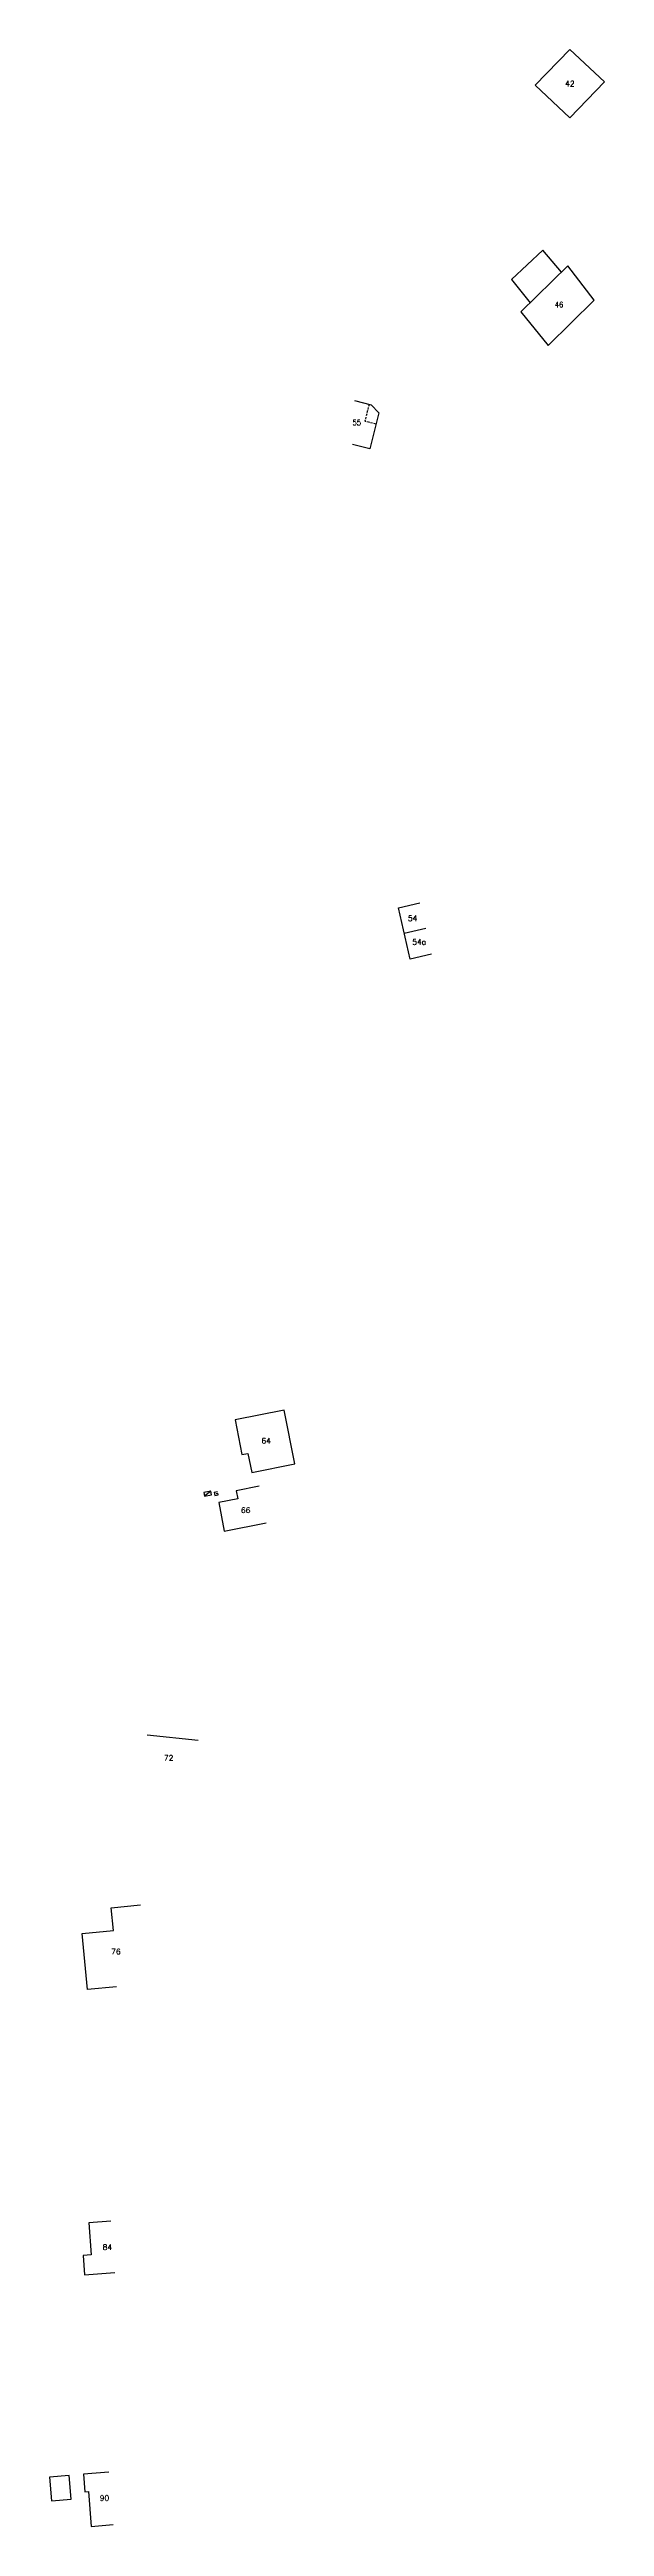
# Model space of a CAD drawing. Header units: millimetres. Extents: x 254174 to 254994, y 44076 to 44871.
# Drawn here: x 254174 to 254300, y 44306 to 44871 of the extents above; entities that cross this region are included whole.
import ezdxf

# ---------------------------------------------------------------- set-up
doc = ezdxf.new("R2010")
doc.units = ezdxf.units.MM
doc.linetypes.add('DASHED', pattern=[0.75, 0.5, -0.25])
doc.layers.get('0').update_dxf_attribs({"linetype": 'CONTINUOUS'})
for name, color, linetype in [('W0100', 7, 'CONTINUOUS'), ('W0101', 7, 'CONTINUOUS'), ('W0104', 1, 'CONTINUOUS'), ('W0432', 7, 'CONTINUOUS'), ('W0991', 7, 'CONTINUOUS')]:
    doc.layers.add(name, color=color, linetype=linetype)
doc.styles.get("Standard").update_dxf_attribs({"font": 'romans.shx', "width": 0.85})

# ---------------------------------------------------------------- blocks, each defined once
blk = doc.blocks.new('*U12')
at = {"flags": 128}
for points in [[(0.8, 0.8), (-0.8, 0.8)], [(-0.8, 0.8), (-0.8, 0)], [(0.8, 0.8), (-0.8, 0)], [(-0.8, 0), (0.8, 0)], [(0.8, 0), (0.8, 0.8)], [(1.51, 0.46), (2.31, 0.46)], [(1.51, 0.46), (1.51, -0.34)], [(1.91, 0.06), (2.31, 0.06)], [(2.31, -0.34), (2.31, 0.06)], [(1.51, -0.34), (2.31, -0.34)]]:
    blk.add_lwpolyline(points, dxfattribs=at)

msp = doc.modelspace()

# ---------------------------------------------------------------- linework, layer by layer
at = {"layer": 'W0100', "color": 252}
msp.add_lwpolyline([(254290.21, 44819.85), (254285.99, 44824.83), (254278.86, 44818.14), (254283.1, 44812.84)], dxfattribs=at)
msp.add_lwpolyline([(254297.66, 44813.47), (254291.7, 44821.32), (254281.02, 44810.8), (254287.18, 44803.16)], close=True, dxfattribs=at)
at = {"layer": 'W0100', "color": 252, "flags": 128}
msp.add_lwpolyline([(254243.14, 44790.59), (254246.89, 44789.64), (254248.68, 44787.81), (254246.59, 44779.57), (254242.64, 44780.57)], dxfattribs=at)
at = {"layer": 'W0100', "color": 252, "linetype": 'DASHED', "flags": 128}
msp.add_lwpolyline([(254246.44, 44789.75), (254245.47, 44785.92), (254248.03, 44785.28)], dxfattribs=at)
at = {"layer": 'W0101', "color": 252}
for points in [[(254284.21, 44862.42), (254292.12, 44870.57), (254300.02, 44863.2), (254292.13, 44855.03), (254284.21, 44862.42)], [(254260.65, 44664.41), (254255.77, 44663.31), (254253.14, 44675.02), (254258.02, 44676.12)], [(254259.33, 44670.26), (254254.45, 44669.17)], [(254221.37, 44543.22), (254216.14, 44542.19), (254216.51, 44540.33), (254212.19, 44539.48), (254213.47, 44533), (254223.02, 44534.89)], [(254195.93, 44486.55), (254207.48, 44485.39)]]:
    msp.add_lwpolyline(points, dxfattribs=at)
at = {"layer": 'W0101', "color": 252, "flags": 128}
for points in [[(254227.12, 44560.53), (254215.91, 44558.32), (254217.47, 44550.41), (254218.85, 44550.68), (254219.7, 44546.36), (254229.53, 44548.3), (254227.12, 44560.53)], [(254188.93, 44429.18), (254182.33, 44428.54), (254181.1, 44441.3), (254188.21, 44441.98), (254187.71, 44447.17), (254194.38, 44447.81)], [(254187.62, 44375.74), (254182.63, 44375.37), (254183.18, 44368.1), (254181.31, 44367.96), (254181.64, 44363.54), (254188.5, 44364.06)], [(254187.17, 44318.57), (254181.39, 44318.09), (254181.72, 44314.11), (254182.51, 44314.17), (254183.17, 44306.2), (254188.16, 44306.61)]]:
    msp.add_lwpolyline(points, dxfattribs=at)
at = {"layer": 'W0104', "color": 252, "flags": 128}
msp.add_lwpolyline([(254173.68, 44317.45), (254174.12, 44312.07), (254178.61, 44312.44), (254178.16, 44317.83)], close=True, dxfattribs=at)

# ---------------------------------------------------------------- block references
at = {"layer": 'W0432', "rotation": 11.16488017505159}
msp.add_blockref('*U12', (254209.73, 44541.13), dxfattribs=at)

# ---------------------------------------------------------------- texts
at = {"layer": 'W0991', "color": 252}
for s, p in [('42', (254291.08, 44862.16)), ('54', (254255.27, 44672)), ('54a', (254256.27, 44666.6)), ('64', (254221.93, 44552.94)), ('66', (254217.26, 44537.14)), ('72', (254199.73, 44480.7)), ('76', (254187.73, 44436.56)), ('84', (254185.77, 44369.22)), ('90', (254185.1, 44312.05))]:
    msp.add_text(s, height=1.25, dxfattribs=at).set_placement(p)
at = {"layer": 'W0991', "color": 252, "width": 0.85}
for s, p in [('46', (254288.71, 44811.81)), ('55', (254242.67, 44784.95))]:
    msp.add_text(s, height=1.25, dxfattribs=at).set_placement(p)

doc.saveas('drawing.dxf')
